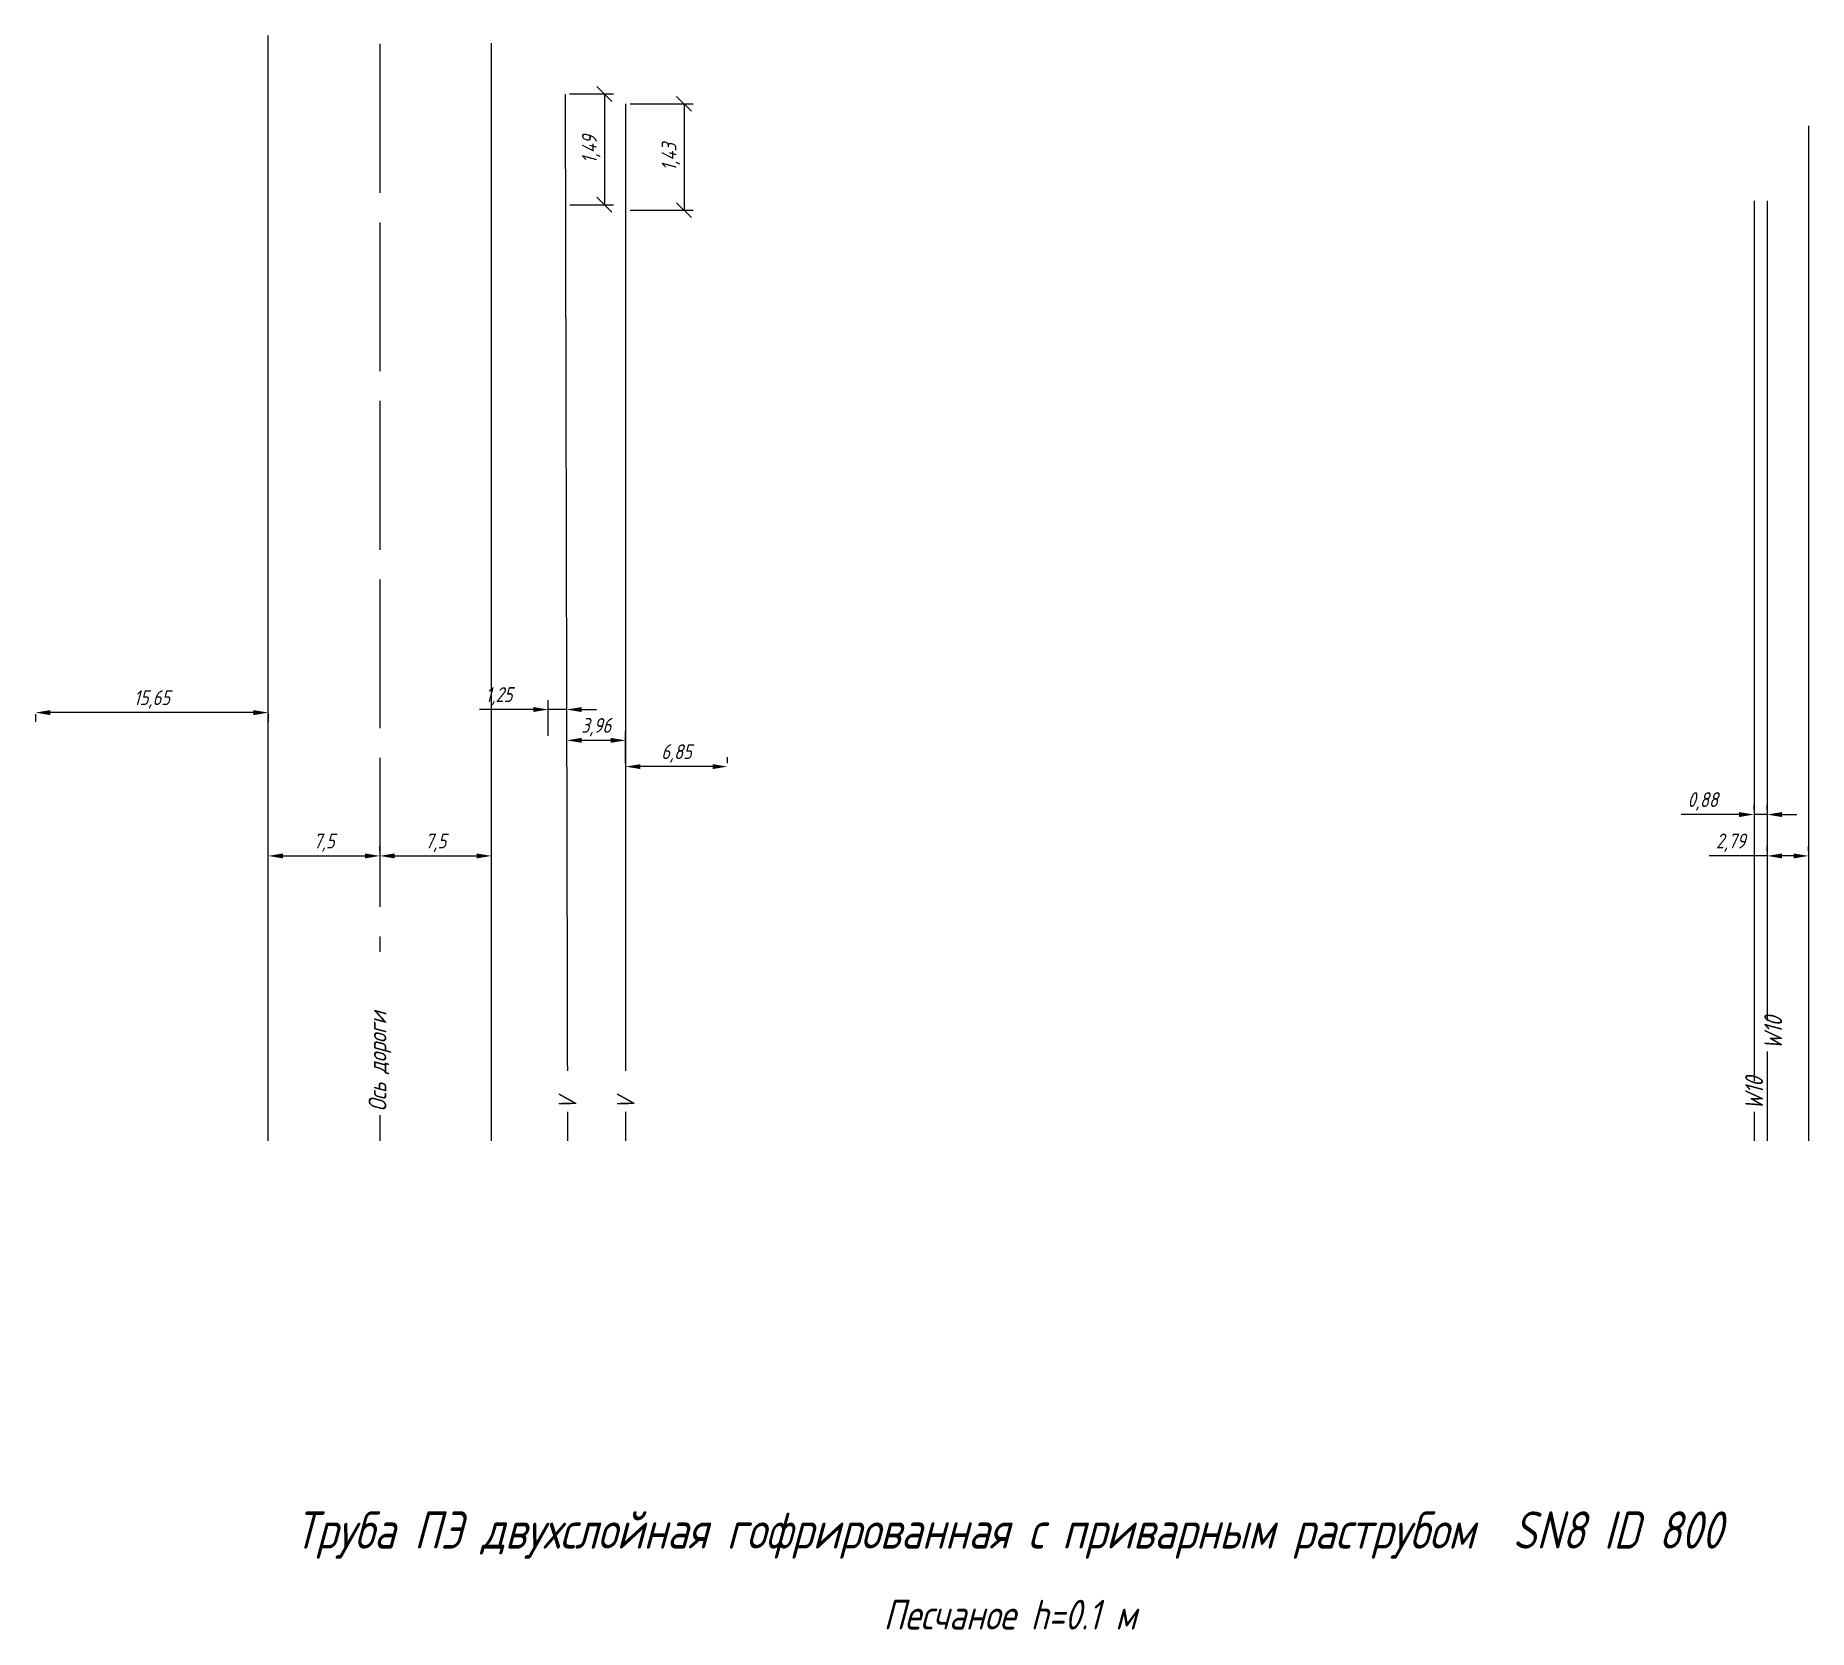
# Model space of a CAD drawing. Header units: metres. Extents: x 1687 to 3282, y 1191 to 1671.
# Drawn here: x 2480.8 to 2600, y 1538.9 to 1646 of the extents above; entities that cross this region are included whole.
import ezdxf

# ---------------------------------------------------------------- set-up
doc = ezdxf.new("R2010")
doc.units = ezdxf.units.M
doc.linetypes.add('COMMUN', pattern=[6, 5, -1])
doc.layers.add('Текст_свой', color=7, linetype='Continuous')
doc.styles.get("Standard").update_dxf_attribs({"font": 'GOST_0.TTF', "oblique": 15})
doc.dimstyles.new('ISO-25', dxfattribs={"dimtxt": 2.5, "dimasz": 2.5, "dimexe": 1.25, "dimexo": 0.625, "dimtad": 1, "dimtxsty": 'Standard', "dimcen": 2.5, "dimadec": 0, "dimazin": 0, "dimtfac": 1, "dimtmove": 0, "dimatfit": 3, "dimfxl": 1, "dimarcsym": 0})

msp = doc.modelspace()

# ---------------------------------------------------------------- texts
at = {"layer": 'Текст_свой', "attachment_point": 5}
for s, insert, char_height in [('Труба ПЭ двухслойная гофрированная с приварным раструбом  SN8 ID 800 ', (2546.186358129686, 1545.222134314001), 2.5), ('Песчаное h=0.1 м', (2546.285889356601, 1539.872351533813), 2)]:
    msp.add_mtext_dynamic_manual_height_columns(s, width=250.7334450661256, gutter_width=12.5, heights=[0], dxfattribs=dict(at, insert=insert, char_height=char_height))

# ---------------------------------------------------------------- blocks, each defined once
blk = doc.blocks.new('_Oblique')
at = {"color": 0, "linetype": 'ByBlock', "lineweight": -2}
blk.add_line((-0.5, -0.5), (0.5, 0.5), dxfattribs=at)
blk = doc.blocks.new('*D109')
at = {"color": 0, "lineweight": -2, "transparency": 16777216}
for p, q in [((2520.759988226635, 1641.426459860225), (2525.003163822146, 1641.426459860225)), ((2524.378163822146, 1641.426459860225), (2524.378163822146, 1634.279666999657)), ((2520.759988226635, 1634.279666999657), (2525.003163822146, 1634.279666999657))]:
    blk.add_line(p, q, dxfattribs=at)
at = {"layer": 'Defpoints', "color": 0, "transparency": 16777216}
for p in [(2520.447488226635, 1641.426459860225), (2520.447488226635, 1634.279666999657), (2524.378163822146, 1634.279666999657)]:
    blk.add_point(p, dxfattribs=at)
at = {"color": 0, "lineweight": -2, "transparency": 16777216}
for p, rotation in [((2524.378163822146, 1641.426459860225), 90), ((2524.378163822146, 1634.279666999657), 270)]:
    blk.add_blockref('_Oblique', p, dxfattribs=dict(at, rotation=rotation))
at = {"color": 0, "lineweight": 5, "transparency": 16777216, "insert": (2523.490663822146, 1637.85306342994), "char_height": 1, "attachment_point": 5, "rotation": 90}
blk.add_mtext('1,43', dxfattribs=at)
blk = doc.blocks.new('*D110')
at = {"color": 0, "lineweight": -2, "transparency": 16777216}
for p, q in [((2516.682402229396, 1642.092947840255), (2519.647045364377, 1642.092947840255)), ((2519.022045364377, 1642.092947840255), (2519.022045364377, 1634.646160494202)), ((2516.71033635321, 1634.646160494202), (2519.647045364377, 1634.646160494202))]:
    blk.add_line(p, q, dxfattribs=at)
at = {"layer": 'Defpoints', "color": 0, "transparency": 16777216}
for p in [(2516.369902229396, 1642.092947840255), (2516.39783635321, 1634.646160494202), (2519.022045364377, 1634.646160494202)]:
    blk.add_point(p, dxfattribs=at)
at = {"color": 0, "lineweight": -2, "transparency": 16777216}
for p, rotation in [((2519.022045364377, 1642.092947840255), 90), ((2519.022045364377, 1634.646160494202), 270)]:
    blk.add_blockref('_Oblique', p, dxfattribs=dict(at, rotation=rotation))
at = {"color": 0, "lineweight": 5, "transparency": 16777216, "insert": (2518.134545364377, 1638.369554167227), "char_height": 1, "attachment_point": 5, "rotation": 90}
blk.add_mtext('1,49', dxfattribs=at)
blk = doc.blocks.new('*D126')
at = {"color": 0, "lineweight": -2, "transparency": 16777216}
for p, q in [((2496.432478816634, 1591.187389082741), (2496.432478816634, 1591.499889082741)), ((2503.932478816634, 1591.187389082741), (2503.932478816634, 1591.499889082741)), ((2497.432478816634, 1590.874889082741), (2502.932478816634, 1590.874889082741))]:
    blk.add_line(p, q, dxfattribs=at)
at = {"color": 0, "transparency": 16777216}
for points in [[(2497.432478816634, 1591.041555749408), (2497.432478816634, 1590.708222416074), (2496.432478816634, 1590.874889082741)], [(2502.932478816634, 1591.041555749408), (2502.932478816634, 1590.708222416074), (2503.932478816634, 1590.874889082741)]]:
    blk.add_solid(points, dxfattribs=at)
at = {"layer": 'Defpoints', "color": 0, "transparency": 16777216}
for p in [(2496.432478816634, 1590.874889082741), (2503.932478816634, 1590.874889082741), (2503.932478816634, 1590.874889082741)]:
    blk.add_point(p, dxfattribs=at)
at = {"color": 0, "lineweight": 5, "transparency": 16777216, "insert": (2500.182478816634, 1591.762389082741), "char_height": 1, "attachment_point": 5}
blk.add_mtext('7,5', dxfattribs=at)
blk = doc.blocks.new('*D127')
at = {"color": 0, "lineweight": -2, "transparency": 16777216}
for p, q in [((2511.432478816634, 1591.187389082741), (2511.432478816634, 1591.499889082741)), ((2503.932478816634, 1590.562389082741), (2503.932478816634, 1590.249889082741)), ((2504.932478816634, 1590.874889082741), (2510.432478816634, 1590.874889082741))]:
    blk.add_line(p, q, dxfattribs=at)
at = {"color": 0, "transparency": 16777216}
for points in [[(2504.932478816634, 1591.041555749408), (2504.932478816634, 1590.708222416074), (2503.932478816634, 1590.874889082741)], [(2510.432478816634, 1591.041555749408), (2510.432478816634, 1590.708222416074), (2511.432478816634, 1590.874889082741)]]:
    blk.add_solid(points, dxfattribs=at)
at = {"layer": 'Defpoints', "color": 0, "transparency": 16777216}
for p in [(2503.932478816634, 1590.874889082741), (2511.432478816634, 1590.874889082741), (2511.432478816634, 1590.874889082741)]:
    blk.add_point(p, dxfattribs=at)
at = {"color": 0, "lineweight": 5, "transparency": 16777216, "insert": (2507.682478816634, 1591.762389082741), "char_height": 1, "attachment_point": 5}
blk.add_mtext('7,5', dxfattribs=at)
blk = doc.blocks.new('*D155')
at = {"color": 0, "lineweight": -2, "transparency": 16777216}
for p, q in [((2520.447488226634, 1597.11364253617), (2520.447488226634, 1597.502879616368)), ((2527.293033156552, 1597.11364253617), (2527.293033156552, 1597.502879616368)), ((2526.293033156552, 1596.877879616368), (2521.447488226634, 1596.877879616368))]:
    blk.add_line(p, q, dxfattribs=at)
at = {"color": 0, "transparency": 16777216}
for points in [[(2521.447488226634, 1597.044546283035), (2521.447488226634, 1596.711212949702), (2520.447488226634, 1596.877879616368)], [(2526.293033156552, 1597.044546283035), (2526.293033156552, 1596.711212949702), (2527.293033156552, 1596.877879616368)]]:
    blk.add_solid(points, dxfattribs=at)
at = {"layer": 'Defpoints', "color": 0, "transparency": 16777216}
for p in [(2520.447488226634, 1596.877879616368), (2520.447488226634, 1596.80114253617), (2527.293033156552, 1596.80114253617)]:
    blk.add_point(p, dxfattribs=at)
at = {"color": 0, "lineweight": 5, "transparency": 16777216, "insert": (2523.870260691593, 1597.765379616368), "char_height": 1, "attachment_point": 5}
blk.add_mtext('6,85', dxfattribs=at)
blk = doc.blocks.new('*D156')
at = {"color": 0, "lineweight": -2, "transparency": 16777216}
for p, q in [((2516.492305663088, 1597.103772123568), (2516.492305663088, 1599.267863833409)), ((2519.447488226634, 1598.642863833409), (2517.492305663088, 1598.642863833409)), ((2520.447488226634, 1597.11364253617), (2520.447488226634, 1599.267863833409))]:
    blk.add_line(p, q, dxfattribs=at)
at = {"color": 0, "transparency": 16777216}
for points in [[(2517.492305663088, 1598.809530500076), (2517.492305663088, 1598.476197166742), (2516.492305663088, 1598.642863833409)], [(2519.447488226634, 1598.809530500076), (2519.447488226634, 1598.476197166742), (2520.447488226634, 1598.642863833409)]]:
    blk.add_solid(points, dxfattribs=at)
at = {"layer": 'Defpoints', "color": 0, "transparency": 16777216}
for p in [(2516.492305663088, 1598.642863833409), (2516.492305663088, 1596.791272123568), (2520.447488226634, 1596.80114253617)]:
    blk.add_point(p, dxfattribs=at)
at = {"color": 0, "lineweight": 5, "transparency": 16777216, "insert": (2518.469896944861, 1599.530363833409), "char_height": 1, "attachment_point": 5}
blk.add_mtext('3,96', dxfattribs=at)
blk = doc.blocks.new('*D157')
at = {"color": 0, "lineweight": -2, "transparency": 16777216}
for p, q in [((2514.243121255193, 1600.714799508492), (2510.636600634191, 1600.714799508492)), ((2515.243121255193, 1598.955363833409), (2515.243121255193, 1601.339799508492)), ((2516.492305663088, 1600.714799508492), (2515.243121255193, 1600.714799508492)), ((2516.492305663088, 1598.955363833409), (2516.492305663088, 1601.339799508492)), ((2517.492305663088, 1600.714799508492), (2518.492305663088, 1600.714799508492))]:
    blk.add_line(p, q, dxfattribs=at)
at = {"color": 0, "transparency": 16777216}
for points in [[(2514.243121255193, 1600.881466175158), (2514.243121255193, 1600.548132841825), (2515.243121255193, 1600.714799508492)], [(2517.492305663088, 1600.881466175158), (2517.492305663088, 1600.548132841825), (2516.492305663088, 1600.714799508492)]]:
    blk.add_solid(points, dxfattribs=at)
at = {"layer": 'Defpoints', "color": 0, "transparency": 16777216}
for p in [(2515.243121255193, 1600.714799508492), (2515.243121255193, 1598.642863833409), (2516.492305663088, 1598.642863833409)]:
    blk.add_point(p, dxfattribs=at)
at = {"color": 0, "lineweight": 5, "transparency": 16777216, "insert": (2511.939860944692, 1601.602299508492), "char_height": 1, "attachment_point": 5}
blk.add_mtext('1,25', dxfattribs=at)
blk = doc.blocks.new('*D182')
at = {"color": 0, "lineweight": -2, "transparency": 16777216}
for p, q in [((2597.177857154675, 1591.187389082741), (2597.177857154675, 1591.499889082741)), ((2599.966702144932, 1591.187389082741), (2599.966702144932, 1591.499889082741)), ((2597.177857154675, 1590.874889082741), (2593.285622247958, 1590.874889082741)), ((2598.966702144932, 1590.874889082741), (2598.177857154675, 1590.874889082741))]:
    blk.add_line(p, q, dxfattribs=at)
at = {"color": 0, "transparency": 16777216}
for points in [[(2598.177857154675, 1591.041555749408), (2598.177857154675, 1590.708222416074), (2597.177857154675, 1590.874889082741)], [(2598.966702144932, 1591.041555749408), (2598.966702144932, 1590.708222416074), (2599.966702144932, 1590.874889082741)]]:
    blk.add_solid(points, dxfattribs=at)
at = {"layer": 'Defpoints', "color": 0, "transparency": 16777216}
for p in [(2597.177857154675, 1590.874889082741), (2597.177857154675, 1590.874889082741), (2599.966702144932, 1590.874889082741)]:
    blk.add_point(p, dxfattribs=at)
at = {"color": 0, "lineweight": 5, "transparency": 16777216, "insert": (2594.731739701317, 1591.762389082741), "char_height": 1, "attachment_point": 5}
blk.add_mtext('2,79', dxfattribs=at)
blk = doc.blocks.new('*D183')
at = {"color": 0, "lineweight": -2, "transparency": 16777216}
for p, q in [((2595.300965989694, 1593.655411237987), (2591.408016797263, 1593.655411237987)), ((2596.300965989694, 1593.967911237987), (2596.300965989694, 1594.280411237987)), ((2597.177857154675, 1593.655411237987), (2596.300965989694, 1593.655411237987)), ((2597.177857154675, 1593.967911237987), (2597.177857154675, 1594.280411237987)), ((2598.177857154675, 1593.655411237987), (2599.177857154675, 1593.655411237987))]:
    blk.add_line(p, q, dxfattribs=at)
at = {"color": 0, "transparency": 16777216}
for points in [[(2595.300965989694, 1593.822077904653), (2595.300965989694, 1593.48874457132), (2596.300965989694, 1593.655411237987)], [(2598.177857154675, 1593.822077904653), (2598.177857154675, 1593.48874457132), (2597.177857154675, 1593.655411237987)]]:
    blk.add_solid(points, dxfattribs=at)
at = {"layer": 'Defpoints', "color": 0, "transparency": 16777216}
for p in [(2596.300965989694, 1593.655411237987), (2596.300965989694, 1593.655411237987), (2597.177857154675, 1593.655411237987)]:
    blk.add_point(p, dxfattribs=at)
at = {"color": 0, "lineweight": 5, "transparency": 16777216, "insert": (2592.854491393478, 1594.542911237987), "char_height": 1, "attachment_point": 5}
blk.add_mtext('0,88', dxfattribs=at)
blk = doc.blocks.new('*D158')
at = {"color": 0, "lineweight": -2, "transparency": 16777216}
for p, q in [((2480.782699736058, 1600.402299508492), (2480.782699736058, 1599.882665862416)), ((2495.432478816634, 1600.507665862416), (2481.782699736058, 1600.507665862416)), ((2496.432478816634, 1600.402299508492), (2496.432478816634, 1599.882665862416))]:
    blk.add_line(p, q, dxfattribs=at)
at = {"color": 0, "transparency": 16777216}
for points in [[(2481.782699736058, 1600.674332529082), (2481.782699736058, 1600.340999195749), (2480.782699736058, 1600.507665862416)], [(2495.432478816634, 1600.674332529082), (2495.432478816634, 1600.340999195749), (2496.432478816634, 1600.507665862416)]]:
    blk.add_solid(points, dxfattribs=at)
at = {"layer": 'Defpoints', "color": 0, "transparency": 16777216}
for p in [(2480.782699736058, 1600.714799508492), (2496.432478816634, 1600.714799508492), (2480.782699736058, 1600.507665862416)]:
    blk.add_point(p, dxfattribs=at)
at = {"color": 0, "lineweight": 5, "transparency": 16777216, "insert": (2488.607589276346, 1601.395165862416), "char_height": 1, "attachment_point": 5}
blk.add_mtext('15,65', dxfattribs=at)

# ---------------------------------------------------------------- dimensions: what is measured, and where the dimension line sits
at = {"lineweight": 5}
for base, p1, p2, picture, middle in [((2519.022045364377, 1634.646160494202), (2516.369902229395, 1642.092947840254), (2516.397836353209, 1634.646160494201), '*D110', (2518.134545364377, 1638.369554167227)), ((2524.378163822146, 1634.279666999657), (2520.447488226634, 1641.426459860224), (2520.447488226634, 1634.279666999656), '*D109', (2523.490663822146, 1637.85306342994))]:
    dim = msp.add_linear_dim(base=base, p1=p1, p2=p2, angle=90, dimstyle='ISO-25', override={"dimscale": 0.5, "dimtxt": 2, "dimasz": 2, "dimlfac": 0.2, "dimblk1": 'Oblique', "dimblk2": 'Oblique', "dimsah": 1}, dxfattribs=at)
    dim.commit()
    dim.dimension.update_dxf_attribs({"geometry": picture, "text_midpoint": middle})
for base, p1, p2, picture, middle in [((2480.782699736058, 1600.507665862416), (2496.432478816634, 1600.714799508492), (2480.782699736058, 1600.714799508492), '*D158', (2488.607589276346, 1601.395165862416)), ((2515.243121255193, 1600.714799508492), (2516.492305663088, 1598.642863833409), (2515.243121255193, 1598.642863833409), '*D157', (2511.939860944692, 1601.602299508492)), ((2516.492305663088, 1598.642863833409), (2520.447488226634, 1596.80114253617), (2516.492305663088, 1596.791272123568), '*D156', (2518.469896944861, 1599.530363833409)), ((2520.447488226634, 1596.877879616368), (2527.293033156552, 1596.80114253617), (2520.447488226634, 1596.80114253617), '*D155', (2523.870260691593, 1597.765379616368)), ((2596.300965989694, 1593.655411237987), (2597.177857154675, 1593.655411237987), (2596.300965989694, 1593.655411237987), '*D183', (2592.854491393478, 1594.542911237987)), ((2503.932478816634, 1590.874889082741), (2496.432478816634, 1590.874889082741), (2503.932478816634, 1590.874889082741), '*D126', (2500.182478816634, 1591.762389082741)), ((2511.432478816634, 1590.874889082741), (2503.932478816634, 1590.874889082741), (2511.432478816634, 1590.874889082741), '*D127', (2507.682478816634, 1591.762389082741)), ((2597.177857154675, 1590.874889082741), (2599.966702144932, 1590.874889082741), (2597.177857154675, 1590.874889082741), '*D182', (2594.731739701317, 1591.762389082741))]:
    dim = msp.add_linear_dim(base=base, p1=p1, p2=p2, dimstyle='ISO-25', override={"dimscale": 0.5, "dimtxt": 2, "dimasz": 2}, dxfattribs=at)
    dim.commit()
    dim.dimension.update_dxf_attribs({"geometry": picture, "text_midpoint": middle})

# ---------------------------------------------------------------- linework, layer by layer
for p, q in [((2496.432478816634, 1571.72143985952), (2496.432478816634, 1646.025967326613)), ((2511.432478816634, 1571.72143985952), (2511.432478816634, 1645.499787270005)), ((2516.379262993804, 1642.088709273613), (2516.554869042739, 1571.72143985952)), ((2520.447488226634, 1641.426459860224), (2520.447488226634, 1571.72143985952)), ((2599.966702144932, 1639.939979938212), (2599.966702144932, 1571.72143985952)), ((2596.300965989694, 1634.919248342404), (2596.300965989694, 1571.72143985952))]:
    msp.add_line(p, q)
at = {"linetype": 'COMMUN', "ltscale": 2}
msp.add_line((2503.932478816634, 1645.457318099624), (2503.932478816634, 1571.72143985952), dxfattribs=at)

msp.set_redraw_order([(e.dxf.handle, doc.entitydb.next_handle()) for e in msp.query("TEXT MTEXT ATTDEF DIMENSION ARC_DIMENSION")])  # texts and dimensions are drawn at this point

# ---------------------------------------------------------------- next in the draw order: texts
at = {"char_height": 1.2, "attachment_point": 4, "rotation": 90, "bg_fill": 3, "box_fill_scale": 1.1, "bg_fill_color": 256, "bg_fill_transparency": 0}
for s, width, insert in [('Ось дороги', 10.59243975729419, (2503.939060731725, 1573.69850803097)), ('V', 2.5, (2516.539416624743, 1573.79592394829)), ('V', 2.5, (2520.457024361613, 1573.79592394829)), ('W10', 1.8, (2596.310502124672, 1573.79592394829))]:
    msp.add_mtext_dynamic_manual_height_columns(s, width=width, gutter_width=12.5, heights=[0], dxfattribs=dict(at, insert=insert))

# ---------------------------------------------------------------- next in the draw order: linework, layer by layer
msp.add_line((2597.177857154675, 1634.919248342404), (2597.177857154675, 1571.72143985952))

# ---------------------------------------------------------------- next in the draw order: texts
at = {"insert": (2597.595258623751, 1577.853504421416), "char_height": 1.2, "attachment_point": 4, "rotation": 90, "bg_fill": 3, "box_fill_scale": 1.1, "bg_fill_color": 256, "bg_fill_transparency": 0}
msp.add_mtext_dynamic_manual_height_columns('W10', width=1.8, gutter_width=12.5, heights=[0], dxfattribs=at)

doc.saveas('drawing.dxf')
